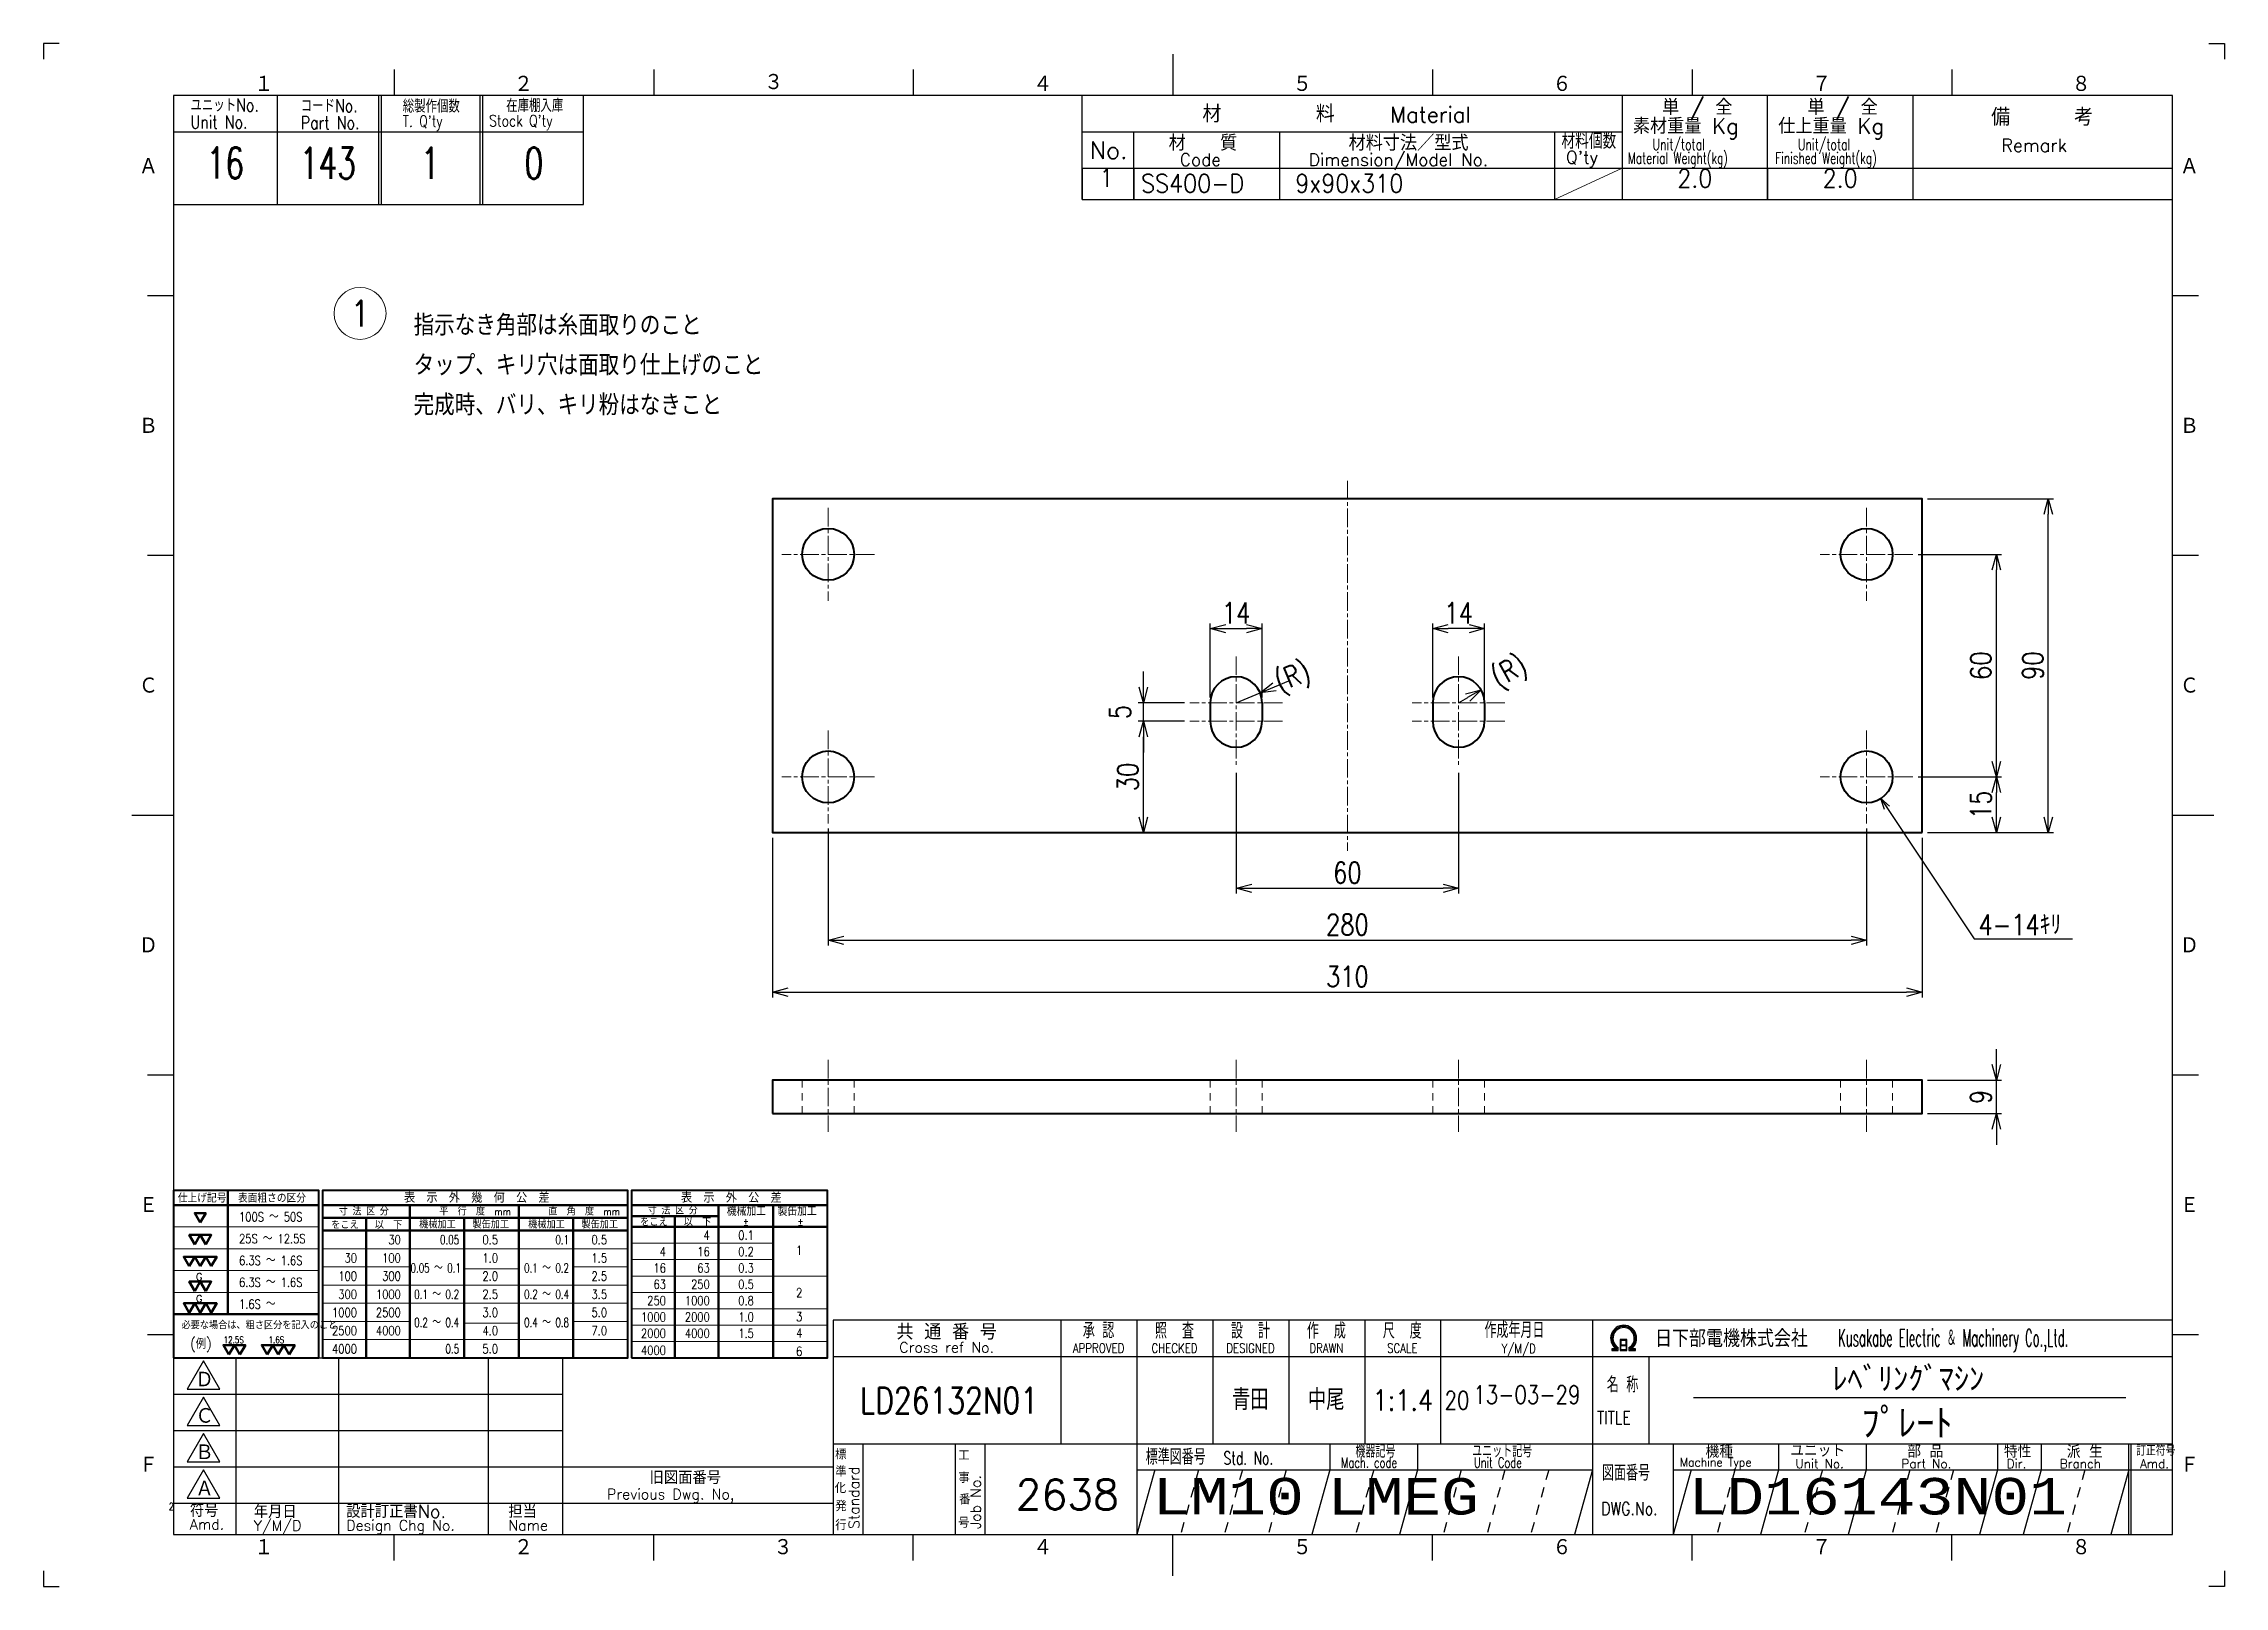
# Model space of a CAD drawing. Header units: millimetres. Extents: x 0 to 588, y 0 to 416.
import ezdxf
from ezdxf.enums import TextEntityAlignment as Align

# ---------------------------------------------------------------- set-up
doc = ezdxf.new("R2010")
doc.units = ezdxf.units.MM
for name, pattern in [('GEN3A', [3.5, 2, -1.5]), ('GEN7A', [7.5, 5, -0.75, 1, -0.75]), ('HIDDEN2', [3.5, 2, -1.5])]:
    doc.linetypes.add(name, pattern=pattern)
doc.layers.get('0').update_dxf_attribs({"linetype": 'CONTINUOUS', "lineweight": 20})
doc.layers.get('DEFPOINTS').update_dxf_attribs({"linetype": 'CONTINUOUS'})
for name, color, linetype, lineweight in [('2', 5, 'CONTINUOUS', 40), ('3A', 6, 'HIDDEN2', 20), ('4', 3, 'CONTINUOUS', 13), ('5', 3, 'CONTINUOUS', 13), ('6', 7, 'CONTINUOUS', 50), ('7A', 4, 'GEN7A', 13)]:
    doc.layers.add(name, color=color, linetype=linetype, lineweight=lineweight)
doc.layers.add('RAHM2', color=1, linetype='CONTINUOUS')
doc.layers.add('RAHM3', color=52, linetype='CONTINUOUS')
doc.styles.add('DIMENSION', font='monotxt.shx', dxfattribs={"bigfont": 'bigfont.shx'})
doc.styles.get("Standard").update_dxf_attribs({"font": 'romans.shx', "width": 0.8, "bigfont": 'extfont2.shx'})
doc.dimstyles.new('GEN-ISO', dxfattribs={"dimtxt": 4, "dimasz": 3, "dimexe": 1, "dimexo": 1, "dimgap": 1, "dimtad": 3, "dimrnd": 0.01, "dimdsep": 46, "dimtxsty": 'Standard', "dimblk": 'OPEN30', "dimcen": 0, "dimclrt": 7, "dimadec": 3, "dimazin": 2, "dimtp": 0.1, "dimtm": 0.1, "dimtfac": 0.6, "dimtmove": 2, "dimatfit": 3, "dimldrblk": 'OPEN30', "dimfxl": 1, "dimarcsym": 0})
doc.dimstyles.new('GEN-ISO$0', dxfattribs={"dimtxt": 4, "dimasz": 3, "dimexe": 1, "dimexo": 1, "dimgap": 1, "dimtad": 3, "dimrnd": 0.01, "dimdsep": 46, "dimtxsty": 'Standard', "dimblk": 'OPEN30', "dimcen": 0, "dimclrt": 7, "dimazin": 2, "dimtp": 0.1, "dimtm": 0.1, "dimtfac": 0.6, "dimtmove": 2, "dimatfit": 3, "dimldrblk": 'OPEN30', "dimfxl": 1, "dimarcsym": 0})
doc.dimstyles.new('GEN-ISO$4', dxfattribs={"dimtxt": 4, "dimasz": 3, "dimexe": 1, "dimexo": 1, "dimgap": 1, "dimtad": 1, "dimtoh": 1, "dimrnd": 0.01, "dimdsep": 46, "dimtxsty": 'Standard', "dimblk": 'OPEN30', "dimcen": 0, "dimclrt": 7, "dimazin": 2, "dimtp": 0.1, "dimtm": 0.1, "dimtfac": 0.6, "dimtofl": 0, "dimtmove": 0, "dimatfit": 2, "dimldrblk": 'OPEN30', "dimfxl": 1, "dimarcsym": 0})

msp = doc.modelspace()

# ---------------------------------------------------------------- texts
at = {"layer": '5', "color": 52, "char_height": 5.6, "attachment_point": 4}
for s, insert in [('4-14ｷﾘ', (521.694, 178.319)), ('青田', (320.423, 50.316)), ('中尾', (340.898, 50.316))]:
    msp.add_mtext(s, dxfattribs=dict(at, insert=insert))
at = {"layer": '6', "width": 0.9}
for s, p in [('指示なき角部は糸面取りのこと', (99.763, 337.103)), ('タップ、キリ穴は面取り仕上げのこと', (99.763, 326.351)), ('完成時、バリ、キリ粉はなきこと', (99.763, 315.599))]:
    msp.add_text(s, height=5.6, dxfattribs=at).set_placement(p)
at = {"layer": '6', "color": 7, "lineweight": 50, "insert": (33.757, 22.533), "char_height": 2, "attachment_point": 1}
msp.add_mtext_dynamic_manual_height_columns('2', width=2.43852, gutter_width=17.5, heights=[0], dxfattribs=at)

# ---------------------------------------------------------------- blocks, each defined once
blk = doc.blocks.new('_Open30')
at = {"color": 0, "linetype": 'ByBlock', "lineweight": -2}
for p, q in [((-1, 0.27), (0, 0)), ((0, 0), (-1, -0.27)), ((0, 0), (-1, 0))]:
    blk.add_line(p, q, dxfattribs=at)
blk = doc.blocks.new('*D4')
at = {"layer": '5', "color": 0, "lineweight": -2, "transparency": 16777216}
for p, q in [((321.53, 219.25), (321.53, 186.75)), ((381.53, 219.25), (381.53, 186.75)), ((325.73, 188.15), (377.33, 188.15))]:
    blk.add_line(p, q, dxfattribs=at)
at = {"layer": 'DEFPOINTS', "color": 0, "transparency": 16777216}
for p in [(321.53, 220.65), (381.53, 220.65), (381.53, 188.15)]:
    blk.add_point(p, dxfattribs=at)
at = {"layer": '5', "color": 0, "lineweight": -2, "transparency": 16777216, "xscale": 4.199999999999999, "yscale": 4.199999999999999, "zscale": 4.199999999999999, "rotation": 180}
blk.add_blockref('_Open30', (321.53, 188.15), dxfattribs=at)
at = {"layer": '5', "color": 0, "lineweight": -2, "transparency": 16777216, "xscale": 4.199999999999999, "yscale": 4.199999999999999, "zscale": 4.199999999999999}
blk.add_blockref('_Open30', (381.53, 188.15), dxfattribs=at)
at = {"layer": '5', "color": 7, "transparency": 16777216, "insert": (351.53, 192.35), "char_height": 5.6, "attachment_point": 5}
blk.add_mtext('60', dxfattribs=at)
blk = doc.blocks.new('*D5')
at = {"layer": '5', "color": 0, "lineweight": -2, "transparency": 16777216}
for p, q in [((211.53, 204.25), (211.53, 172.75)), ((491.53, 204.25), (491.53, 172.75)), ((215.73, 174.15), (487.33, 174.15))]:
    blk.add_line(p, q, dxfattribs=at)
at = {"layer": 'DEFPOINTS', "color": 0, "transparency": 16777216}
for p in [(211.53, 205.65), (491.53, 205.65), (491.53, 174.15)]:
    blk.add_point(p, dxfattribs=at)
at = {"layer": '5', "color": 0, "lineweight": -2, "transparency": 16777216, "xscale": 4.199999999999999, "yscale": 4.199999999999999, "zscale": 4.199999999999999, "rotation": 180}
blk.add_blockref('_Open30', (211.53, 174.15), dxfattribs=at)
at = {"layer": '5', "color": 0, "lineweight": -2, "transparency": 16777216, "xscale": 4.199999999999999, "yscale": 4.199999999999999, "zscale": 4.199999999999999}
blk.add_blockref('_Open30', (491.53, 174.15), dxfattribs=at)
at = {"layer": '5', "color": 7, "transparency": 16777216, "insert": (351.53, 178.35), "char_height": 5.6, "attachment_point": 5}
blk.add_mtext('280', dxfattribs=at)
blk = doc.blocks.new('*D6')
at = {"layer": '5', "color": 0, "lineweight": -2, "transparency": 16777216}
for p, q in [((196.53, 201.75), (196.53, 158.75)), ((506.53, 201.75), (506.53, 158.75)), ((200.73, 160.15), (502.33, 160.15))]:
    blk.add_line(p, q, dxfattribs=at)
at = {"layer": 'DEFPOINTS', "color": 0, "transparency": 16777216}
for p in [(196.53, 203.15), (506.53, 203.15), (506.53, 160.15)]:
    blk.add_point(p, dxfattribs=at)
at = {"layer": '5', "color": 0, "lineweight": -2, "transparency": 16777216, "xscale": 4.199999999999999, "yscale": 4.199999999999999, "zscale": 4.199999999999999, "rotation": 180}
blk.add_blockref('_Open30', (196.53, 160.15), dxfattribs=at)
at = {"layer": '5', "color": 0, "lineweight": -2, "transparency": 16777216, "xscale": 4.199999999999999, "yscale": 4.199999999999999, "zscale": 4.199999999999999}
blk.add_blockref('_Open30', (506.53, 160.15), dxfattribs=at)
at = {"layer": '5', "color": 7, "transparency": 16777216, "insert": (351.53, 164.35), "char_height": 5.6, "attachment_point": 5}
blk.add_mtext('310', dxfattribs=at)
blk = doc.blocks.new('*D7')
at = {"layer": '5', "color": 0, "lineweight": -2, "transparency": 16777216}
for p, q in [((505.43, 218.15), (527.93, 218.15)), ((526.53, 207.35), (526.53, 213.95)), ((507.93, 203.15), (527.93, 203.15))]:
    blk.add_line(p, q, dxfattribs=at)
at = {"layer": 'DEFPOINTS', "color": 0, "transparency": 16777216}
for p in [(504.03, 218.15), (526.53, 218.15), (506.53, 203.15)]:
    blk.add_point(p, dxfattribs=at)
at = {"layer": '5', "color": 0, "lineweight": -2, "transparency": 16777216, "xscale": 4.199999999999999, "yscale": 4.199999999999999, "zscale": 4.199999999999999}
for p, rotation in [((526.53, 218.15), 90), ((526.53, 203.15), 270)]:
    blk.add_blockref('_Open30', p, dxfattribs=dict(at, rotation=rotation))
at = {"layer": '5', "color": 7, "transparency": 16777216, "insert": (522.33, 210.65), "char_height": 5.6, "attachment_point": 5, "rotation": 90}
blk.add_mtext('15', dxfattribs=at)
blk = doc.blocks.new('*D8')
at = {"layer": '5', "color": 0, "lineweight": -2, "transparency": 16777216}
for p, q in [((505.43, 278.15), (527.93, 278.15)), ((526.53, 222.35), (526.53, 273.95)), ((505.43, 218.15), (527.93, 218.15))]:
    blk.add_line(p, q, dxfattribs=at)
at = {"layer": 'DEFPOINTS', "color": 0, "transparency": 16777216}
for p in [(504.03, 278.15), (526.53, 278.15), (504.03, 218.15)]:
    blk.add_point(p, dxfattribs=at)
at = {"layer": '5', "color": 0, "lineweight": -2, "transparency": 16777216, "xscale": 4.199999999999999, "yscale": 4.199999999999999, "zscale": 4.199999999999999}
for p, rotation in [((526.53, 278.15), 90), ((526.53, 218.15), 270)]:
    blk.add_blockref('_Open30', p, dxfattribs=dict(at, rotation=rotation))
at = {"layer": '5', "color": 7, "transparency": 16777216, "insert": (522.33, 248.15), "char_height": 5.6, "attachment_point": 5, "rotation": 90}
blk.add_mtext('60', dxfattribs=at)
blk = doc.blocks.new('*D9')
at = {"layer": '5', "color": 0, "lineweight": -2, "transparency": 16777216}
for p, q in [((507.93, 293.15), (541.93, 293.15)), ((540.53, 207.35), (540.53, 288.95)), ((507.93, 203.15), (541.93, 203.15))]:
    blk.add_line(p, q, dxfattribs=at)
at = {"layer": 'DEFPOINTS', "color": 0, "transparency": 16777216}
for p in [(506.53, 293.15), (540.53, 293.15), (506.53, 203.15)]:
    blk.add_point(p, dxfattribs=at)
at = {"layer": '5', "color": 0, "lineweight": -2, "transparency": 16777216, "xscale": 4.199999999999999, "yscale": 4.199999999999999, "zscale": 4.199999999999999}
for p, rotation in [((540.53, 293.15), 90), ((540.53, 203.15), 270)]:
    blk.add_blockref('_Open30', p, dxfattribs=dict(at, rotation=rotation))
at = {"layer": '5', "color": 7, "transparency": 16777216, "insert": (536.33, 248.15), "char_height": 5.6, "attachment_point": 5, "rotation": 90}
blk.add_mtext('90', dxfattribs=at)
blk = doc.blocks.new('*D10')
at = {"layer": '5', "color": 0, "lineweight": -2, "transparency": 16777216}
for p, q in [((307.63, 233.15), (295.13, 233.15)), ((296.53, 207.35), (296.53, 228.95)), ((306.13, 203.15), (295.13, 203.15))]:
    blk.add_line(p, q, dxfattribs=at)
at = {"layer": 'DEFPOINTS', "color": 0, "transparency": 16777216}
for p in [(296.53, 233.15), (309.03, 233.15), (307.53, 203.15)]:
    blk.add_point(p, dxfattribs=at)
at = {"layer": '5', "color": 0, "lineweight": -2, "transparency": 16777216, "xscale": 4.199999999999999, "yscale": 4.199999999999999, "zscale": 4.199999999999999}
for p, rotation in [((296.53, 233.15), 90), ((296.53, 203.15), 270)]:
    blk.add_blockref('_Open30', p, dxfattribs=dict(at, rotation=rotation))
at = {"layer": '5', "color": 7, "transparency": 16777216, "insert": (292.33, 218.15), "char_height": 5.6, "attachment_point": 5, "rotation": 90}
blk.add_mtext('30', dxfattribs=at)
blk = doc.blocks.new('*D11')
at = {"layer": '5', "color": 0, "lineweight": -2, "transparency": 16777216}
for p, q in [((526.53, 140.62), (526.53, 144.82)), ((507.93, 136.42), (527.93, 136.42)), ((526.53, 127.42), (526.53, 136.42)), ((507.93, 127.42), (527.93, 127.42)), ((526.53, 123.22), (526.53, 119.02))]:
    blk.add_line(p, q, dxfattribs=at)
at = {"layer": 'DEFPOINTS', "color": 0, "transparency": 16777216}
for p in [(506.53, 136.42), (526.53, 136.42), (506.53, 127.42)]:
    blk.add_point(p, dxfattribs=at)
at = {"layer": '5', "color": 0, "lineweight": -2, "transparency": 16777216, "xscale": 4.199999999999999, "yscale": 4.199999999999999, "zscale": 4.199999999999999}
for p, rotation in [((526.53, 136.42), 270), ((526.53, 127.42), 90)]:
    blk.add_blockref('_Open30', p, dxfattribs=dict(at, rotation=rotation))
at = {"layer": '5', "color": 7, "transparency": 16777216, "insert": (522.33, 131.92), "char_height": 5.6, "attachment_point": 5, "rotation": 90}
blk.add_mtext('9', dxfattribs=at)
blk = doc.blocks.new('1A3ﾌﾞﾋﾝ')
at = {"layer": 'RAHM2', "color": 5, "linetype": 'Continuous'}
for p, q in [((3, 297), (0, 297)), ((0, 297), (0, 294)), ((217.5, 295), (217.5, 287)), ((417, 297), (420, 297)), ((420, 297), (420, 294)), ((67.5, 292), (67.5, 287)), ((117.5, 292), (117.5, 287)), ((167.5, 292), (167.5, 287)), ((267.5, 292), (267.5, 287)), ((317.5, 292), (317.5, 287)), ((367.5, 292), (367.5, 287)), ((410, 287), (25, 287)), ((25, 287), (25, 10)), ((104, 266), (104, 287)), ((410, 10), (410, 287)), ((25, 266), (64.5, 266)), ((64.5, 266), (104, 266)), ((20, 248.5), (25, 248.5)), ((410, 248.5), (415, 248.5)), ((20, 198.5), (25, 198.5)), ((410, 198.5), (415, 198.5)), ((17, 148.5), (25, 148.5)), ((410, 148.5), (418, 148.5)), ((20, 98.5), (25, 98.5)), ((410, 98.5), (415, 98.5)), ((20, 48.5), (25, 48.5)), ((410, 48.5), (415, 48.5)), ((25, 10), (410, 10)), ((67.5, 5), (67.5, 10)), ((117.5, 5), (117.5, 10)), ((217.5, 2), (217.5, 10)), ((267.5, 5), (267.5, 10)), ((317.5, 5), (317.5, 10)), ((367.5, 5), (367.5, 10)), ((0, 3), (0, 0)), ((0, 0), (3, 0)), ((420, 0), (417, 0)), ((420, 3), (420, 0))]:
    blk.add_line(p, q, dxfattribs=at)
at = {"layer": 'RAHM2', "color": 7, "linetype": 'Continuous'}
for p, q in [((45, 287), (45, 266)), ((64.5, 287), (64.5, 266)), ((65, 287), (65, 266)), ((84, 287), (84, 266)), ((84.5, 287), (84.5, 266)), ((200, 267), (200, 287)), ((304, 287), (304, 267)), ((332, 267), (332, 287)), ((360, 287), (360, 267)), ((25, 280), (64.5, 280)), ((64.5, 280), (104, 280)), ((200, 280), (304, 280)), ((210, 267), (210, 280)), ((238, 280), (238, 267)), ((291, 280), (291, 267)), ((200, 273), (410, 273)), ((200, 267), (410, 267)), ((195.93, 51.26), (195.93, 27.42)), ((210.55, 51.26), (210.55, 10)), ((225.18, 51.26), (225.18, 27.42)), ((239.8, 51.26), (239.8, 27.42)), ((254.43, 51.26), (254.43, 27.42)), ((269.05, 51.26), (269.05, 27.42)), ((298.3, 51.26), (298.3, 10)), ((25, 44), (100, 44)), ((37, 44), (37, 10)), ((56.8, 44), (56.8, 10)), ((85.6, 44), (85.6, 10)), ((100, 10), (100, 44)), ((152.05, 44.26), (410, 44.26)), ((269.05, 44.26), (269.05, 27.42)), ((298.3, 44.26), (298.3, 44.26)), ((309.17, 44.26), (309.17, 27.42)), ((25, 37), (100, 37)), ((25, 30), (100, 30)), ((152.05, 27.42), (410, 27.42)), ((157.77, 27.42), (157.77, 10)), ((175.59, 27.42), (175.59, 10)), ((181.3, 27.42), (181.3, 10)), ((247.73, 27.42), (247.73, 22.42)), ((264.59, 27.42), (264.59, 22.42)), ((313.83, 27.42), (313.83, 10)), ((334.15, 27.42), (334.15, 22.42)), ((351, 27.42), (351, 22.42)), ((376.29, 27.42), (376.29, 22.42)), ((384.72, 27.42), (384.72, 22.42)), ((401.57, 10), (401.57, 27.42)), ((402.07, 10), (402.07, 27.42)), ((25, 23), (100, 23)), ((100, 23), (152.05, 23)), ((210.55, 22.42), (298.3, 22.42)), ((313.83, 22.42), (410, 22.42)), ((25, 16), (100, 16)), ((100, 16), (152.05, 16)), ((167.5, 5), (167.5, 10))]:
    blk.add_line(p, q, dxfattribs=at)
at = {"layer": 'RAHM2', "color": 3, "linetype": 'Continuous'}
for p, q in [((317.73, 36.35), (401.03, 36.35)), ((214.02, 22.42), (210.55, 10)), ((247.73, 22.42), (244.26, 10)), ((264.59, 22.42), (261.12, 10)), ((298.3, 22.42), (294.83, 10)), ((334.15, 22.42), (330.68, 10)), ((351, 22.42), (347.54, 10)), ((376.29, 22.42), (372.82, 10)), ((384.72, 22.42), (381.25, 10))]:
    blk.add_line(p, q, dxfattribs=at)
at = {"layer": 'RAHM2', "color": 3, "linetype": 'GEN3A'}
for p, q in [((222.44, 22.42), (218.98, 10)), ((230.87, 22.42), (227.41, 10)), ((239.3, 22.42), (235.84, 10)), ((256.16, 22.42), (252.69, 10)), ((273.01, 22.42), (269.55, 10)), ((281.44, 22.42), (277.98, 10)), ((289.87, 22.42), (286.41, 10)), ((325.72, 22.42), (322.25, 10)), ((342.57, 22.42), (339.11, 10)), ((359.43, 22.42), (355.97, 10)), ((367.86, 22.42), (364.39, 10)), ((393.14, 22.42), (389.68, 10))]:
    blk.add_line(p, q, dxfattribs=at)
at = {"layer": 'RAHM2', "color": 5, "linetype": 'Continuous'}
blk.add_lwpolyline([(410, 51.26), (152.05, 51.26), (152.05, 10)], dxfattribs=at)
at = {"layer": 'RAHM2', "color": 7, "linetype": 'Continuous'}
for points in [[(303.62, 47.51), (303.62, 45.4), (304.92, 45.4), (304.92, 47.51), (303.62, 47.51)], [(303.77, 47.36), (303.77, 46.53), (304.77, 46.53), (304.77, 47.36), (303.77, 47.36)], [(304.77, 46.38), (304.77, 45.55), (303.77, 45.55), (303.77, 46.38), (304.77, 46.38)], [(302.02, 45.4), (303.22, 45.4), (303.22, 46.01)], [(302.02, 45.58), (302.97, 45.58), (302.97, 45.91)], [(302.72, 45.82), (302.72, 45.75), (302.02, 45.75), (302.02, 45.4)], [(305.32, 45.98), (305.32, 45.4), (306.58, 45.4), (306.58, 45.75), (305.85, 45.75), (305.85, 45.8)], [(305.57, 45.87), (305.57, 45.58), (306.58, 45.58)]]:
    blk.add_lwpolyline(points, dxfattribs=at)
for points in [[(30.79, 43.41), (27.65, 37.97), (33.92, 37.97)], [(30.79, 36.41), (27.65, 30.97), (33.92, 30.97)], [(30.79, 29.41), (27.65, 23.97), (33.92, 23.97)], [(30.79, 22.41), (27.65, 16.97), (33.92, 16.97)]]:
    blk.add_lwpolyline(points, close=True, dxfattribs=at)
at = {"layer": 'RAHM2', "color": 3, "linetype": 'Continuous'}
for points in [[(317.29, 22.42), (313.83, 10)], [(401.57, 22.42), (401.57, 22.42), (398.11, 10)]]:
    blk.add_lwpolyline(points, dxfattribs=at)
at = {"layer": 'RAHM2', "color": 7, "linetype": 'Continuous'}
for radius, start, end in [(2.5, 308.2706, 230.8952), (2.28, 303.9949, 234.4013), (2.06, 299.8294, 238.4756)]:
    blk.add_arc((304.3, 47.76), radius, start, end, dxfattribs=at)
at = {"layer": 'RAHM2', "color": 5, "linetype": 'Continuous'}
for s, p in [('１', (40.6, 287.58)), ('２', (90.6, 287.58)), ('４', (190.6, 287.58)), ('５', (240.6, 287.58)), ('６', (290.6, 287.58)), ('７', (340.6, 287.58)), ('８', (390.6, 287.58)), ('Ａ', (18.36, 271.74)), ('Ａ', (411.44, 271.74)), ('Ｂ', (18.36, 221.74)), ('Ｂ', (411.44, 221.74)), ('Ｃ', (18.36, 171.74)), ('Ｃ', (411.44, 171.74)), ('Ｄ', (18.36, 121.74)), ('Ｄ', (411.44, 121.74)), ('Ｅ', (18.36, 71.74)), ('Ｅ', (411.44, 71.74)), ('Ｆ', (18.36, 21.74)), ('Ｆ', (411.44, 21.74)), ('１', (40.6, 5.87)), ('２', (90.6, 5.87)), ('３', (140.6, 5.87)), ('４', (190.6, 5.87)), ('５', (240.6, 5.87)), ('６', (290.6, 5.87)), ('７', (340.6, 5.87)), ('８', (390.6, 5.87))]:
    blk.add_text(s, height=3.31, dxfattribs=at).set_placement(p)
blk.add_text('３', height=3.31, dxfattribs=at).set_placement((140.6, 289.58), align=Align.MIDDLE)
at = {"layer": 'RAHM2', "color": 7, "linetype": 'Continuous'}
for s, height, width, p in [('ユニットNo.', 2.5, 0.8, (28.29, 283.92)), ('コードNo.', 2.5, 0.8, (49.52, 283.81)), ('総製作個数', 2.5, 0.8, (69.17, 283.72)), ('在庫棚入庫', 2.5, 0.8, (89.08, 283.82)), ('Unit No.', 2.5, 0.8, (28.29, 280.64)), ('Part No.', 2.5, 0.8, (49.52, 280.53)), ("T. Q'ty", 2.2, 0.8, (69.17, 280.96)), ("Stock Q'ty", 2.2, 0.8, (85.8, 281.06)), ('材料個数', 3, 0.8, (292.32, 276.75)), ('Unit/total', 2.2, 0.7, (309.86, 276.49)), ('Unit/total', 2.2, 0.7, (337.86, 276.49)), ('Material Weight(kg)', 2.2, 0.68, (305.1, 273.86)), ('Finished Weight(kg)', 2.2, 0.68, (333.46, 273.86)), ('作成年月日', 3, 0.7, (277.49, 47.82)), ('Y/M/D', 1.8, 0.8, (280.79, 44.87)), ('Kusakabe Electric ＆ Machinery Co.,Ltd.', 3.3108, 0.5, (345.56, 46.19)), ('名 称', 3, 0.7, (301.06, 37.33)), ('20', 3.5, 0.8, (269.81, 34.08)), ('TITLE', 2.5, 0.8, (299.18, 31.25)), ('標準図番号', 3, 0.7, (212.26, 23.44)), ('Std. No.', 2.5, 0.7, (227.23, 23.44)), ('機器記号', 2.5, 0.7, (252.65, 24.77)), ('ユニット記号', 2.5, 0.7, (275.14, 24.85)), ('訂正符号', 2, 0.7, (403.01, 25.16)), ('Mach. code', 2, 0.7, (249.86, 22.83)), ('Unit Code', 2, 0.7, (275.45, 22.83)), ('図面番号', 3, 0.7, (300.15, 20.37)), ('Machine Type', 1.7, 0.9, (315.15, 23.05))]:
    blk.add_text(s, height=height, dxfattribs=dict(at, width=width)).set_placement(p)
for s, height, p in [('単 / 全', 3, (311.71, 283.26)), ('単 / 全', 3, (339.71, 283.26)), ('材\u3000\u3000\u3000\u3000\u3000料', 3.311, (223.18, 281.82)), ('Material', 3, (259.34, 281.82)), ('素材重量 Kg', 3, (306.08, 279.63)), ('仕上重量 Kg', 3, (334.08, 279.63)), ('備     考', 3.311, (375.08, 281.21)), ('No.', 3.311, (201.5, 274.82)), ('材\u3000\u3000質', 3, (216.68, 276.39)), ('材料寸法／型式', 3, (251.33, 276.39)), ('Remark', 2.5, (377.03, 276.16)), ('Code', 2.4, (218.82, 273.45)), ('Dimension/Model No.', 2.4, (243.65, 273.45)), ("Q'ty", 2.4, (293.19, 273.93)), ('Ｄ', 3.2, (29.23, 38.2)), ('Ｃ', 3.2, (29.23, 31.2)), ('Ｂ', 3.2, (29.23, 24.2)), ('標', 2, (152.44, 24.43)), ('工', 2, (176.15, 24.24)), ('機種', 2.4, (320.08, 24.76)), ('ユニット', 2.4, (336.39, 24.96)), ('部 品', 2.4, (358.93, 24.79)), ('特性', 2.4, (377.55, 24.78)), ('派 生', 2.4, (389.65, 24.72)), ('旧図面番号', 2.5, (116.71, 19.69)), ('準', 2, (152.47, 21.11)), ('事', 2, (176.17, 19.92)), ('Unit No.', 1.7, (337.39, 22.76)), ('Part No.', 1.7, (357.81, 22.76)), ('Dir.', 1.7, (378.09, 22.76)), ('Branch', 1.7, (388.28, 22.76)), ('Amd.', 1.7, (403.74, 22.76)), ('Ａ', 3.2, (29.23, 17.2)), ('Previous Dwg. No,', 2, (108.5, 16.75)), ('化', 2, (152.37, 17.95)), ('番', 2, (176.31, 15.76)), ('Amd.', 2, (28.17, 10.93)), ('符号', 2.5, (28.17, 13.37)), ('Y/M/D', 2, (40.49, 10.7)), ('年月日', 2.5, (40.49, 13.14)), ('設計訂正書No.', 2.5, (58.29, 13.18)), ('Design Chg No.', 2, (58.29, 10.75)), ('担当', 2.5, (89.5, 13.18)), ('Name', 2, (89.5, 10.75)), ('行', 2, (152.46, 10.82)), ('発', 2, (152.46, 14.47)), ('号', 2, (176.11, 11.28))]:
    blk.add_text(s, height=height, dxfattribs=at).set_placement(p)
for s, height, p in [('共 通 番 号', 3, (173.93, 49.14)), ('Cross ref No.', 2, (173.93, 46.01))]:
    blk.add_text(s, height=height, dxfattribs=at).set_placement(p, align=Align.MIDDLE)
for s, height, width, p in [('承 認', 3, 0.7, (203.18, 49.35)), ('照  査', 3, 0.7, (217.8, 49.35)), ('設  計', 3, 0.7, (232.43, 49.35)), ('作  成', 3, 0.7, (247.05, 49.35)), ('尺  度', 3, 0.7, (261.67, 49.35)), ('APPROVED', 1.8, 0.8, (203.18, 45.85)), ('CHECKED', 1.8, 0.8, (217.8, 45.85)), ('DESIGNED', 1.8, 0.8, (232.43, 45.85)), ('DRAWN', 1.8, 0.8, (247.05, 45.85)), ('SCALE', 1.8, 0.8, (261.67, 45.85)), ('DWG.No.', 2.5, 0.8, (305.41, 14.96))]:
    blk.add_text(s, height=height, dxfattribs=dict(at, width=width)).set_placement(p, align=Align.MIDDLE)
at = {"layer": 'RAHM2', "color": 7, "linetype": 'Continuous', "width": 0.844147}
blk.add_text('日下部電機株式会社', height=3.311, dxfattribs=at).set_placement((310.35, 46.06), (339.79, 46.06), align=Align.FIT)
at = {"layer": 'RAHM2', "color": 7, "linetype": 'Continuous'}
for s, p in [('Standard', (157.07, 11.05)), ('Job No.', (180.5, 11.05))]:
    blk.add_text(s, height=2, rotation=90, dxfattribs=at).set_placement(p)
at = {"layer": 'RAHM2', "color": 5, "linetype": 'Continuous', "width": 0.7}
for tag, p in [('HEADER3', (35, 274.01)), ('HEADER4', (54.75, 274)), ('HEADER15', (74.49, 274)), ('HEADER16', (94.43, 274))]:
    blk.add_attdef(tag, text='', height=6, dxfattribs=at).set_placement(p, align=Align.MIDDLE)
at = {"layer": 'RAHM2', "color": 7, "linetype": 'Continuous'}
blk.add_attdef('HEADER5', text='', height=2.5, dxfattribs=at).set_placement((63.69, 267.1), align=Align.BOTTOM_RIGHT)
for tag, height, width, p in [('HEADER1', 5, 0.9, (359.12, 40.15)), ('HEADER25', 3.2, 0.63, (46.91, 40.38)), ('HEADER23', 3.33, 0.8, (71.4, 40.2)), ('HEADER24', 3.5, 0.8, (92.57, 40.22)), ('HEADER7', 5, 0.8, (174.38, 35.8)), ('GEN-TITLE-SCA', 4, 0.85, (261.79, 35.85)), ('HEADER22', 3.2, 0.63, (46.91, 33.38)), ('HEADER20', 3.33, 0.8, (71.4, 33.2)), ('HEADER21', 3.5, 0.8, (92.57, 33.22)), ('HEADER2', 6, 0.9, (358.89, 31.68)), ('HEADER19', 3.2, 0.63, (46.91, 26.38)), ('HEADER17', 3.33, 0.8, (71.4, 26.2)), ('HEADER18', 3.5, 0.8, (92.57, 26.22)), ('HEADER11', 3.2, 0.63, (46.91, 19.38)), ('HEADER9', 3.33, 0.8, (71.4, 19.2)), ('HEADER10', 3.5, 0.8, (92.57, 19.22)), ('HEADER14', 3.31, 0.8, (126.54, 12.82))]:
    blk.add_attdef(tag, text='', height=height, dxfattribs=dict(at, width=width)).set_placement(p, align=Align.MIDDLE)
at = {"layer": 'RAHM2', "color": 7, "linetype": 'Continuous', "width": 0.8}
blk.add_attdef('GEN-TITLE-DAT', text='', height=3.5, dxfattribs=at).set_placement((275.35, 34.1), align=Align.BOTTOM_LEFT)
at = {"layer": 'RAHM2', "color": 5, "linetype": 'Continuous'}
blk.add_attdef('HEADER6', text='', height=5.8, dxfattribs=at).set_placement((207.09, 13.03), align=Align.BOTTOM_RIGHT)
at = {"layer": 'RAHM2', "color": 5, "linetype": 'Continuous', "style": 'DIMENSION', "width": 1.2}
for tag, p in [('HEADER13', (213.56, 11.75)), ('HEADER12', (247.26, 11.72)), ('GEN-TITLE-DWG', (316.79, 11.74))]:
    blk.add_attdef(tag, text='', height=7.02, dxfattribs=at).set_placement(p, align=Align.BOTTOM_LEFT)
at = {"layer": 'RAHM2', "color": 5, "linetype": 'Continuous', "style": 'DIMENSION'}
blk.add_attdef('HEADER8', text='', height=7.02, dxfattribs=at).set_placement((408.58, 11.71), align=Align.BOTTOM_RIGHT)
blk = doc.blocks.new('STDBUHIN')
at = {"color": 7}
for p, q in [((0, 0), (0, -6)), ((10, 0), (10, -6)), ((38, 0), (38, -6)), ((91, 0), (91, -6)), ((104, 0), (104, -6)), ((132, 0), (132, -6)), ((160, 0), (160, -6)), ((0, -6), (210, -6))]:
    blk.add_line(p, q, dxfattribs=at)
at = {"layer": 'RAHM3', "color": 7, "width": 0.9}
for tag, p in [('1GENST', (4.710911, -4.609434)), ('4GENST', (96.434633, -4.658422)), ('5GENST', (118, -4.729)), ('6GENST', (146, -4.729))]:
    blk.add_attdef(tag, text='', height=3.5, dxfattribs=at).set_placement(p, align=Align.BOTTOM_CENTER)
at = {"layer": 'RAHM3', "color": 7}
for tag, p, width in [('2GENST', (11.373533, -4.658422), 0.8), ('3GENST', (41.070972, -4.658422), 0.8), ('7GENST', (162.759538, -4.671383), 0.9)]:
    blk.add_attdef(tag, p, '', height=3.5, dxfattribs=dict(at, width=width))
blk = doc.blocks.new('GENBALLOON1')
blk.add_circle((0, 0), 5)
at = {"flags": 1}
blk.add_attdef('GEN_PARENT', text='', height=2.5, dxfattribs=at).set_placement((0, 0), align=Align.MIDDLE)
blk.add_attdef('REF_NO', text='', height=3.5).set_placement((0, 0), align=Align.MIDDLE)
at = {"color": 7, "flags": 1}
for tag, p in [('5GENINF', (6.43, 0.96)), ('6GENINF', (6.43, 0.63)), ('7GENINF', (6.43, 0.3)), ('8GENINF', (6.43, -0.04)), ('9GENINF', (6.43, -0.37)), ('3GENINF', (6.43, -2.34)), ('4GENINF', (6.43, -2.67)), ('10GENINF', (6.43, -0.7)), ('11GENINF', (6.43, -1)), ('12GENINF', (6.43, -1.34)), ('13GENINF', (6.43, -1.67)), ('14GENINF', (6.43, -2)), ('15GENINF', (6.43, -3)), ('16GENINF', (6.43, -3.34)), ('17GENINF', (6.43, -3.7)), ('18GENINF', (6.43, -4.04)), ('19GENINF', (6.43, -4.37)), ('20GENINF', (6.43, -4.7)), ('21GENINF', (6.43, -5.04)), ('22GENINF', (6.43, -5.37))]:
    blk.add_attdef(tag, p, '', height=0.2, dxfattribs=at)
blk = doc.blocks.new('A$C152A366D')
for p, q in [((0, 29.4), (28, 29.4)), ((10.5, 32.2), (10.5, 8.4)), ((28.7, 29.4), (87.5, 29.4)), ((28.7, 26.95), (87.5, 26.95)), ((37.1, 26.95), (37.1, 0)), ((45.5, 29.4), (45.5, 0)), ((56, 26.95), (56, 0)), ((66.5, 29.4), (66.5, 0)), ((77, 26.95), (77, 0)), ((88.2, 29.4), (126, 29.4)), ((88.2, 27.3), (105, 27.3)), ((96.6, 27.3), (96.6, 0)), ((105, 29.4), (105, 0)), ((115.5, 29.4), (115.5, 0)), ((28.7, 24.5), (87.5, 24.5)), ((88.2, 25.2), (126, 25.2)), ((0, 8.4), (28, 8.4))]:
    blk.add_line(p, q)
for points in [[(5.16, 26.02), (6.22, 27.86), (4.1, 27.86), (5.16, 26.02)], [(4.1, 21.82), (5.16, 23.66), (3.04, 23.66), (4.1, 21.82)], [(6.22, 21.82), (7.28, 23.66), (5.16, 23.66), (6.22, 21.82)], [(3.04, 17.62), (4.1, 19.46), (1.98, 19.46), (3.04, 17.62)], [(5.16, 17.62), (6.22, 19.46), (4.1, 19.46), (5.16, 17.62)], [(7.28, 17.62), (8.35, 19.46), (6.22, 19.46), (7.28, 17.62)], [(4.1, 12.86), (5.16, 14.69), (3.04, 14.69), (4.1, 12.86)], [(6.22, 12.86), (7.28, 14.69), (5.16, 14.69), (6.22, 12.86)], [(3.04, 8.66), (4.1, 10.49), (1.98, 10.49), (3.04, 8.66)], [(5.16, 8.66), (6.22, 10.49), (4.1, 10.49), (5.16, 8.66)], [(7.28, 8.66), (8.35, 10.49), (6.22, 10.49), (7.28, 8.66)], [(10.7, 0.61), (11.76, 2.45), (9.63, 2.45), (10.7, 0.61)], [(12.82, 0.61), (13.88, 2.45), (11.76, 2.45), (12.82, 0.61)], [(18.07, 0.61), (19.13, 2.45), (17.01, 2.45), (18.07, 0.61)], [(20.19, 0.61), (21.26, 2.45), (19.13, 2.45), (20.19, 0.61)], [(22.32, 0.61), (23.38, 2.45), (21.26, 2.45), (22.32, 0.61)]]:
    blk.add_lwpolyline(points, close=True)
at = {"layer": '2'}
for points in [[(0, 0), (28, 0), (28, 32.2), (0, 32.2)], [(28.7, 0), (87.5, 0), (87.5, 32.2), (28.7, 32.2)], [(88.2, 0), (126, 0), (126, 32.2), (88.2, 32.2)]]:
    blk.add_lwpolyline(points, close=True, dxfattribs=at)
at = {"layer": '4'}
for p, q in [((0, 25.2), (28, 25.2)), ((0, 21), (28, 21)), ((88.2, 22.05), (115.5, 22.05)), ((28.7, 21), (87.5, 21)), ((28.7, 17.5), (45.5, 17.5)), ((56, 17.15), (66.5, 17.15)), ((77, 17.5), (87.5, 17.5)), ((88.2, 18.9), (115.5, 18.9)), ((0, 16.8), (28, 16.8)), ((28.7, 14), (87.5, 14)), ((88.2, 15.75), (126, 15.75)), ((0, 12.6), (28, 12.6)), ((28.7, 10.5), (87.5, 10.5)), ((88.2, 12.6), (115.5, 12.6)), ((88.2, 9.45), (126, 9.45)), ((28.7, 7), (45.5, 7)), ((56, 6.65), (66.5, 6.65)), ((77, 7), (87.5, 7)), ((88.2, 6.3), (126, 6.3)), ((28.7, 3.5), (87.5, 3.5)), ((88.2, 3.15), (126, 3.15))]:
    blk.add_line(p, q, dxfattribs=at)
at = {"width": 0.9}
for s, height, p in [('仕上げ記号', 1.54, (5.53, 29.91)), ('表面粗さの区分', 1.54, (18.98, 29.91)), ('をこえ', 1.4, (33.04, 24.85)), ('寸 法 区 分', 1.4, (36.67, 27.45)), ('以\u3000下', 1.4, (41.44, 24.85)), ('機械加工', 1.4, (50.85, 24.93)), ('平\u3000行\u3000度\u3000mm', 1.4, (58.11, 27.45)), ('製缶加工', 1.4, (61.11, 24.93)), ('機械加工', 1.4, (71.85, 24.93)), ('直\u3000角\u3000度\u3000mm', 1.4, (79.11, 27.45)), ('製缶加工', 1.4, (82.11, 24.93)), ('をこえ', 1.4, (92.54, 25.38)), ('寸 法 区 分', 1.4, (96.17, 27.62)), ('以\u3000下', 1.4, (100.94, 25.38)), ('機械加工', 1.61, (110.35, 27.35)), ('%%P', 1.4, (110.27, 25.48)), ('製缶加工', 1.61, (120.13, 27.35)), ('%%P', 1.4, (120.77, 25.48))]:
    blk.add_text(s, height=height, dxfattribs=at).set_placement(p, align=Align.CENTER)
for s, p in [('表\u3000示\u3000外\u3000幾\u3000何\u3000公\u3000差', (58.43, 29.86)), ('表\u3000示\u3000外\u3000公\u3000差', (107.45, 29.86))]:
    blk.add_text(s, height=1.96).set_placement(p, align=Align.CENTER)
for s, height, width, p in [('100S ～ 50S', 1.75, 0.8, (12.64, 26.26)), ('25S ～ 12.5S', 1.75, 0.8, (12.64, 22.06)), ('0.1', 1.75, 0.8, (108.79, 22.73)), ('0.2', 1.75, 0.8, (108.79, 19.58)), ('1', 1.75, 0.8, (119.92, 19.81)), ('6.3S ～ 1.6S', 1.75, 0.8, (12.64, 17.86)), ('0.3', 1.75, 0.8, (108.79, 16.43)), ('6.3S ～ 1.6S', 1.75, 0.8, (12.64, 13.66)), ('0.5', 1.75, 0.8, (108.79, 13.28)), ('2', 1.75, 0.8, (119.92, 11.65)), ('1.6S ～ ', 1.75, 0.8, (12.64, 9.46)), ('0.8', 1.75, 0.8, (108.79, 10.13)), ('1.0', 1.75, 0.8, (108.79, 6.98)), ('3', 1.75, 0.8, (119.92, 7.04)), ('必要な場合は、粗さ区分を記入のこと', 1.4, 0.9, (1.56, 5.54)), ('1.5', 1.75, 0.8, (108.79, 3.83)), ('4', 1.75, 0.8, (119.92, 3.89)), ('(例)', 2, 0.9, (3.23, 1.73)), ('12.5S', 1.26, 0.8, (9.67, 2.83)), ('1.6S', 1.26, 0.8, (18.32, 2.83)), ('6', 1.75, 0.8, (119.92, 0.39))]:
    blk.add_text(s, height=height, dxfattribs=dict(width=width)).set_placement(p)
for s, width, p in [('30', 0.8, (43.8, 21.85)), ('0.05', 0.7, (55.02, 21.85)), ('0.5', 0.8, (62.51, 21.85)), ('0.1', 0.7, (76.19, 21.85)), ('0.5', 0.8, (83.51, 21.85)), ('4', 0.8, (94.85, 19.58)), ('16', 0.8, (103.3, 19.58)), ('4', 0.8, (103.3, 22.73)), ('30', 0.8, (35.35, 18.35)), ('100', 0.8, (43.8, 18.35)), ('0.05 ～ 0.1', 0.7, (55.36, 16.42)), ('1.0', 0.8, (62.51, 18.35)), ('0.1 ～ 0.2', 0.7, (76.19, 16.42)), ('1.5', 0.8, (83.51, 18.35)), ('16', 0.8, (94.85, 16.43)), ('63', 0.8, (103.3, 16.43)), ('300', 0.8, (35.35, 11.35)), ('100', 0.8, (35.35, 14.85)), ('1000', 0.8, (43.8, 11.35)), ('300', 0.8, (43.8, 14.85)), ('0.1 ～ 0.2', 0.7, (55.02, 11.35)), ('2.0', 0.8, (62.51, 14.85)), ('2.5', 0.8, (62.51, 11.35)), ('0.2 ～ 0.4', 0.7, (76.19, 11.35)), ('2.5', 0.8, (83.51, 14.85)), ('3.5', 0.8, (83.51, 11.35)), ('63', 0.8, (94.85, 13.28)), ('250', 0.8, (103.3, 13.28)), ('1000', 0.8, (35.35, 7.85)), ('2500', 0.8, (43.8, 7.85)), ('3.0', 0.8, (62.51, 7.85)), ('5.0', 0.8, (83.51, 7.85)), ('1000', 0.8, (94.85, 6.98)), ('250', 0.8, (94.85, 10.13)), ('2000', 0.8, (103.3, 6.98)), ('1000', 0.8, (103.3, 10.13)), ('2500', 0.8, (35.35, 4.35)), ('4000', 0.8, (43.8, 4.35)), ('0.2 ～ 0.4', 0.7, (55.02, 5.93)), ('4.0', 0.8, (62.51, 4.35)), ('0.4 ～ 0.8', 0.7, (76.19, 5.93)), ('7.0', 0.8, (83.51, 4.35)), ('2000', 0.8, (94.85, 3.83)), ('4000', 0.8, (103.3, 3.83)), ('4000', 0.8, (35.35, 0.85)), ('0.5', 0.7, (55.02, 0.85)), ('5.0', 0.8, (62.51, 0.85)), ('4000', 0.8, (94.85, 0.58))]:
    blk.add_text(s, height=1.75, dxfattribs=dict(width=width)).set_placement(p, align=Align.RIGHT)
for p in [(5.6, 14.89), (5.6, 10.69)]:
    blk.add_text('G', height=1.4).set_placement(p, align=Align.RIGHT)
blk = doc.blocks.new('*D17')
at = {"layer": '5', "color": 0, "lineweight": -2, "transparency": 16777216}
for p, q in [((296.53, 242.35), (296.53, 246.55)), ((307.63, 238.15), (295.13, 238.15)), ((296.53, 233.15), (296.53, 238.15)), ((307.63, 233.15), (295.13, 233.15)), ((296.53, 228.95), (296.53, 224.75))]:
    blk.add_line(p, q, dxfattribs=at)
at = {"layer": 'DEFPOINTS', "color": 0, "transparency": 16777216}
for p in [(296.53, 238.15), (309.03, 238.15), (309.03, 233.15)]:
    blk.add_point(p, dxfattribs=at)
at = {"layer": '5', "color": 0, "lineweight": -2, "transparency": 16777216, "xscale": 4.199999999999999, "yscale": 4.199999999999999, "zscale": 4.199999999999999}
for p, rotation in [((296.53, 238.15), 270), ((296.53, 233.15), 90)]:
    blk.add_blockref('_Open30', p, dxfattribs=dict(at, rotation=rotation))
at = {"layer": '5', "color": 7, "transparency": 16777216, "insert": (290.23, 235.65), "char_height": 5.6, "attachment_point": 5, "rotation": 90}
blk.add_mtext('5', dxfattribs=at)
blk = doc.blocks.new('*D18')
at = {"layer": '5', "color": 0, "lineweight": -2, "transparency": 16777216}
for p, q in [((314.53, 239.55), (314.53, 259.55)), ((328.53, 239.55), (328.53, 259.55)), ((318.73, 258.15), (324.33, 258.15))]:
    blk.add_line(p, q, dxfattribs=at)
at = {"layer": 'DEFPOINTS', "color": 0, "transparency": 16777216}
for p in [(328.53, 258.15), (314.53, 238.15), (328.53, 238.15)]:
    blk.add_point(p, dxfattribs=at)
at = {"layer": '5', "color": 0, "lineweight": -2, "transparency": 16777216, "xscale": 4.199999999999999, "yscale": 4.199999999999999, "zscale": 4.199999999999999, "rotation": 180}
blk.add_blockref('_Open30', (314.53, 258.15), dxfattribs=at)
at = {"layer": '5', "color": 0, "lineweight": -2, "transparency": 16777216, "xscale": 4.199999999999999, "yscale": 4.199999999999999, "zscale": 4.199999999999999}
blk.add_blockref('_Open30', (328.53, 258.15), dxfattribs=at)
at = {"layer": '5', "color": 7, "transparency": 16777216, "insert": (321.53, 262.35), "char_height": 5.6, "attachment_point": 5}
blk.add_mtext('14', dxfattribs=at)
blk = doc.blocks.new('*D19')
at = {"layer": '5', "color": 0, "lineweight": -2, "transparency": 16777216}
for p, q in [((374.53, 239.55), (374.53, 259.55)), ((388.53, 239.55), (388.53, 259.55)), ((384.33, 258.15), (378.73, 258.15))]:
    blk.add_line(p, q, dxfattribs=at)
at = {"layer": 'DEFPOINTS', "color": 0, "transparency": 16777216}
for p in [(374.53, 258.15), (374.53, 238.15), (388.53, 238.15)]:
    blk.add_point(p, dxfattribs=at)
at = {"layer": '5', "color": 0, "lineweight": -2, "transparency": 16777216, "xscale": 4.199999999999999, "yscale": 4.199999999999999, "zscale": 4.199999999999999}
for p, rotation in [((374.53, 258.15), 180.0000000000041), ((388.53, 258.15), 4.076738946423575e-12)]:
    blk.add_blockref('_Open30', p, dxfattribs=dict(at, rotation=rotation))
at = {"layer": '5', "color": 7, "transparency": 16777216, "insert": (381.53, 262.35), "char_height": 5.6, "attachment_point": 5}
blk.add_mtext('14', dxfattribs=at)
blk = doc.blocks.new('*D20')
at = {"layer": '5', "color": 0, "lineweight": -2, "transparency": 16777216}
for p, q in [((331.88, 242.44), (335.76, 244.04)), ((321.53, 238.15), (328, 240.83))]:
    blk.add_line(p, q, dxfattribs=at)
at = {"layer": 'DEFPOINTS', "color": 0, "transparency": 16777216}
for p in [(321.53, 238.15), (328, 240.83)]:
    blk.add_point(p, dxfattribs=at)
at = {"layer": '5', "color": 0, "lineweight": -2, "transparency": 16777216, "xscale": 4.199999999999999, "yscale": 4.199999999999999, "zscale": 4.199999999999999, "rotation": 202.4877876771627}
blk.add_blockref('_Open30', (328, 240.83), dxfattribs=at)
at = {"layer": '5', "color": 7, "transparency": 16777216, "insert": (336.99, 244.55), "char_height": 5.6, "attachment_point": 5, "rotation": 22.48779}
blk.add_mtext('(R)', dxfattribs=at)
blk = doc.blocks.new('*D21')
at = {"layer": '5', "color": 0, "lineweight": -2, "transparency": 16777216}
blk.add_line((381.53, 238.15), (383.97, 239.53), dxfattribs=at)
at = {"layer": 'DEFPOINTS', "color": 0, "transparency": 16777216}
for p in [(387.62, 241.6), (381.53, 238.15)]:
    blk.add_point(p, dxfattribs=at)
at = {"layer": '5', "color": 0, "lineweight": -2, "transparency": 16777216, "xscale": 4.199999999999999, "yscale": 4.199999999999999, "zscale": 4.199999999999999, "rotation": 29.50760162948083}
blk.add_blockref('_Open30', (387.62, 241.6), dxfattribs=at)
at = {"layer": '5', "color": 7, "transparency": 16777216, "insert": (395.44, 246.03), "char_height": 5.6, "attachment_point": 5, "rotation": 29.5076}
blk.add_mtext('(R)', dxfattribs=at)

# ---------------------------------------------------------------- dimensions: what is measured, and where the dimension line sits
at = {"layer": '5'}
for base, p1, p2, angle, picture, middle in [((540.532, 293.153), (506.532, 203.153), (506.532, 293.153), 90, '*D9', (536.332, 248.153)), ((526.532, 278.153), (504.032, 218.153), (504.032, 278.153), 90, '*D8', (522.332, 248.153)), ((374.532, 258.153), (388.532, 238.153), (374.532, 238.153), 180, '*D19', (381.532, 262.353)), ((296.532, 238.153), (309.032, 233.153), (309.032, 238.153), 90, '*D17', (290.232, 235.653)), ((296.532, 233.153), (307.532, 203.153), (309.032, 233.153), 90, '*D10', (292.332, 218.153)), ((526.532, 218.153), (506.532, 203.153), (504.032, 218.153), 90, '*D7', (522.332, 210.653)), ((526.532, 136.424), (506.532, 127.424), (506.532, 136.424), 90, '*D11', (522.332, 131.924))]:
    dim = msp.add_linear_dim(base=base, p1=p1, p2=p2, angle=angle, dimstyle='GEN-ISO$0', override={"dimscale": 1.4, "dimadec": 3}, dxfattribs=at)
    dim.commit()
    dim.dimension.update_dxf_attribs({"geometry": picture, "text_midpoint": middle})
for base, p1, p2, dimstyle, override, picture, middle in [((328.532, 258.153), (314.532, 238.153), (328.532, 238.153), 'GEN-ISO$0', {"dimscale": 1.4, "dimadec": 3}, '*D18', (321.532, 262.353)), ((381.532, 188.153), (321.532, 220.653), (381.532, 220.653), 'GEN-ISO$0', {"dimscale": 1.4, "dimadec": 3}, '*D4', (351.532, 192.353)), ((506.532, 160.153), (196.532, 203.153), (506.532, 203.153), 'GEN-ISO$0', {"dimscale": 1.4, "dimadec": 3}, '*D6', (351.532, 164.353)), ((491.532, 174.153), (211.532, 205.653), (491.532, 205.653), 'GEN-ISO', {"dimscale": 1.4}, '*D5', (351.532, 178.353))]:
    dim = msp.add_linear_dim(base=base, p1=p1, p2=p2, dimstyle=dimstyle, override=override, dxfattribs=at)
    dim.commit()
    dim.dimension.update_dxf_attribs({"geometry": picture, "text_midpoint": middle})
for center, mpoint, picture, middle in [((321.532, 238.153), (328, 240.831), '*D20', (336.99, 244.552)), ((381.532, 238.153), (387.624, 241.601), '*D21', (395.444, 246.027))]:
    dim = msp.add_radius_dim(center=center, mpoint=mpoint, text='(R)', dimstyle='GEN-ISO$4', override={"dimscale": 1.4, "dimtad": 3, "dimtoh": 0, "dimadec": 3, "dimtofl": 1, "dimtmove": 2, "dimatfit": 3}, dxfattribs=at)
    dim.commit()
    dim.dimension.update_dxf_attribs({"geometry": picture, "text_midpoint": middle, "dimtype": 164})

# ---------------------------------------------------------------- linework, layer by layer
msp.add_line((425.6, 382.2), (407.4, 373.8))
at = {"layer": '2'}
for p, q in [((314.532, 238.153), (314.532, 233.153)), ((328.532, 238.153), (328.532, 233.153)), ((374.532, 238.153), (374.532, 233.153)), ((388.532, 238.153), (388.532, 233.153))]:
    msp.add_line(p, q, dxfattribs=at)
for points in [[(506.532, 203.153), (506.532, 293.153), (196.532, 293.153), (196.532, 203.153)], [(196.532, 127.424), (506.532, 127.424), (506.532, 136.424), (196.532, 136.424)]]:
    msp.add_lwpolyline(points, close=True, dxfattribs=at)
for centre in [(211.532, 278.153), (491.532, 278.153), (211.532, 218.153), (491.532, 218.153)]:
    msp.add_circle(centre, 7, dxfattribs=at)
for centre, start, end in [((321.532, 238.153), 0, 180), ((381.532, 238.153), 0, 180), ((321.532, 233.153), 180, 360), ((381.532, 233.153), 180, 360)]:
    msp.add_arc(centre, 7, start, end, dxfattribs=at)
at = {"layer": '3A'}
for p, q in [((204.532, 136.424), (204.532, 127.424)), ((218.532, 136.424), (218.532, 127.424)), ((314.532, 136.424), (314.532, 127.424)), ((328.532, 136.424), (328.532, 127.424)), ((374.532, 136.424), (374.532, 127.424)), ((388.532, 136.424), (388.532, 127.424)), ((484.532, 136.424), (484.532, 127.424)), ((498.532, 136.424), (498.532, 127.424))]:
    msp.add_line(p, q, dxfattribs=at)
at = {"layer": '7A'}
for p, q in [((351.532, 297.965), (351.532, 198.271)), ((211.532, 290.653), (211.532, 265.653)), ((491.532, 290.653), (491.532, 265.653)), ((224.032, 278.153), (199.032, 278.153)), ((504.032, 278.153), (479.032, 278.153)), ((321.532, 250.653), (321.532, 220.653)), ((381.532, 250.653), (381.532, 220.653)), ((334.032, 238.153), (309.032, 238.153)), ((394.032, 238.153), (369.032, 238.153)), ((211.532, 230.653), (211.532, 205.653)), ((334.032, 233.153), (309.032, 233.153)), ((394.032, 233.153), (369.032, 233.153)), ((491.532, 230.653), (491.532, 205.653)), ((224.032, 218.153), (199.032, 218.153)), ((504.032, 218.153), (479.032, 218.153)), ((211.532, 141.892), (211.532, 122.497)), ((321.532, 141.892), (321.532, 122.497)), ((381.532, 141.892), (381.532, 122.497)), ((491.532, 141.892), (491.532, 122.497))]:
    msp.add_line(p, q, dxfattribs=at)

# ---------------------------------------------------------------- block references
at = {"layer": '5', "xscale": 1.4, "yscale": 1.4, "zscale": 1.4}
msp.add_blockref('1A3ﾌﾞﾋﾝ', (0, 0), dxfattribs=at).add_auto_attribs({'GEN-TITLE-DWG': 'LD16143N01', 'GEN-TITLE-DAT': '13-03-29', 'GEN-TITLE-SCA': '1:1.4', 'HEADER1': 'ﾚﾍﾞﾘﾝｸﾞﾏｼﾝ', 'HEADER2': 'ﾌﾟﾚｰﾄ', 'HEADER3': '16', 'HEADER4': '143', 'HEADER6': '2638', 'HEADER7': 'LD26132N01', 'HEADER12': 'LMEG', 'HEADER13': 'LM10', 'HEADER15': '1', 'HEADER16': '0'})
at = {"layer": '5'}
ref = msp.add_blockref('GENBALLOON1', (85.319, 343.096), dxfattribs=dict(at, xscale=1.4, yscale=1.4, zscale=1.4))
ref.add_attrib('REF_NO', '1', dxfattribs={"color": 7, "height": 7, "width": 0.9}).set_placement((85.319, 343.096), align=Align.MIDDLE_CENTER)
at = {"layer": '6', "xscale": 1.4, "yscale": 1.4, "zscale": 1.4}
msp.add_blockref('A$C152A366D', (35, 61.6), dxfattribs=at)
at = {"layer": 'RAHM2'}
ref = msp.add_blockref('STDBUHIN', (280, 382.2), dxfattribs=dict(at, xscale=1.4, yscale=1.4, zscale=1.4))
ref.add_attrib('1GENST', '1', dxfattribs={"layer": 'RAHM3', "color": 7, "height": 4.9, "width": 0.9}).set_placement((286.595, 375.747), align=Align.BOTTOM_CENTER)
ref.add_attrib('2GENST', 'SS400-D', (295.923, 375.678), dxfattribs={"layer": 'RAHM3', "color": 7, "height": 4.9, "width": 0.9})
ref.add_attrib('3GENST', '9x90x310', (337.499, 375.678), dxfattribs={"layer": 'RAHM3', "color": 7, "height": 4.9, "width": 0.9})
ref.add_attrib('5GENST', '2.0', dxfattribs={"layer": 'RAHM3', "color": 7, "height": 4.9, "width": 0.9}).set_placement((445.2, 375.579), align=Align.BOTTOM_CENTER)
ref.add_attrib('6GENST', '2.0', dxfattribs={"layer": 'RAHM3', "color": 7, "height": 4.9, "width": 0.9}).set_placement((484.4, 375.579), align=Align.BOTTOM_CENTER)

msp.set_redraw_order([(e.dxf.handle, doc.entitydb.next_handle()) for e in msp.query("TEXT MTEXT ATTDEF DIMENSION ARC_DIMENSION")])  # texts and dimensions are drawn at this point

# ---------------------------------------------------------------- leaders
at = {"layer": '5', "annotation_type": 0, "has_hookline": 1, "hookline_direction": 0, "text_width": 22.485}
msp.add_leader([(495.408, 212.324), (520.541, 174.519), (523.541, 174.519)], dimstyle='GEN-ISO', dxfattribs=at)

doc.saveas('drawing.dxf')
